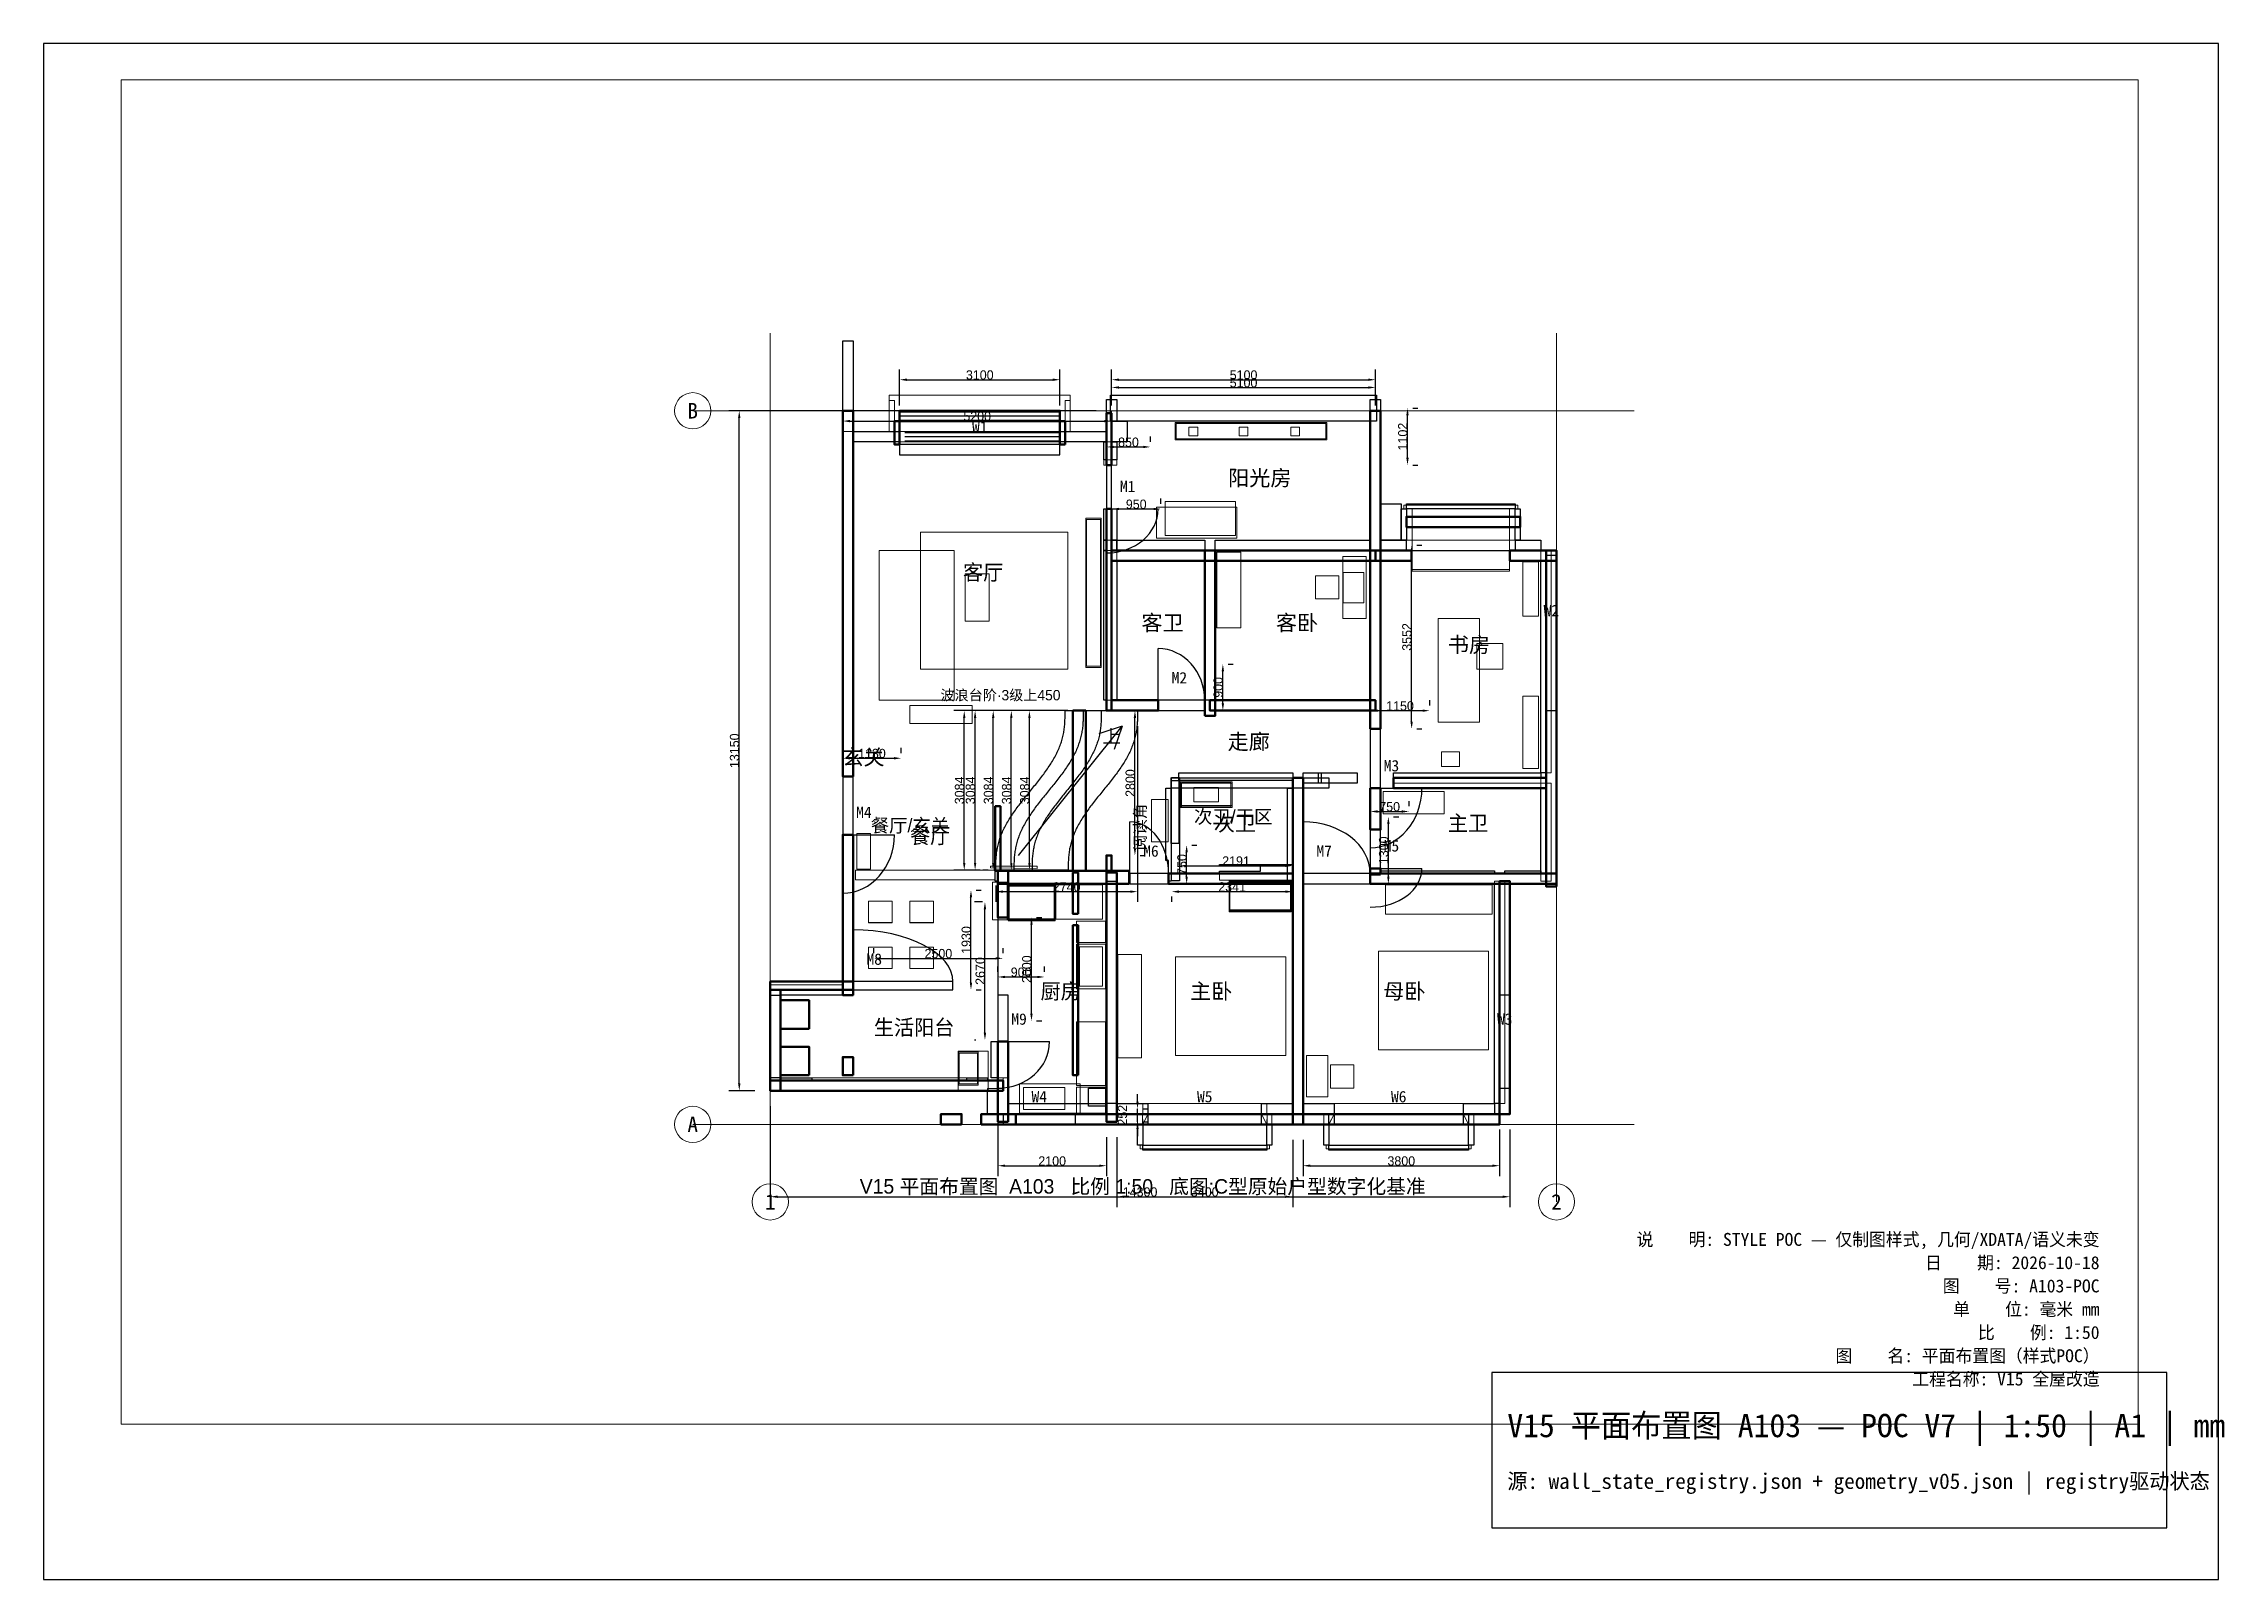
# Paper-space layout 'Layout1' of a CAD drawing. Header units: millimetres. Extents: x 0 to 843, y 0 to 594.
# The model-space entities are those that its viewports show. They can reach past a viewport. Long polylines and large blocks are cut down to what shows.
import ezdxf
from ezdxf.enums import TextEntityAlignment as Align

# ---------------------------------------------------------------- set-up
doc = ezdxf.new("R2010")
doc.units = ezdxf.units.MM
doc.header["$LTSCALE"] = 200
doc.linetypes.add('CENTER', pattern=[50.8, 31.75, -6.35, 6.35, -6.35])
for name, color, linetype, lineweight in [('A-CONFLICT', 6, 'Continuous', 25), ('A-DESIGN', 5, 'Continuous', 30), ('A-DIMS', 3, 'Continuous', 13), ('A-DOOR', 3, 'Continuous', 25), ('A-DOOR-NUM', 2, 'Continuous', 18), ('A-FIXT', 8, 'Continuous', 18), ('A-FURN', 8, 'Continuous', 13), ('A-REVIEW', 30, 'Continuous', 25), ('A-SOFFIT', 9, 'Continuous', 18), ('A-STAIR', 8, 'Continuous', 30), ('A-STAIR-DIRECTION', 4, 'Continuous', 25), ('A-STRUCT-UNDERLAY', 8, 'Continuous', 9), ('A-TEXT', 7, 'Continuous', 25), ('A-WALL', 7, 'Continuous', 50), ('A-WIN-NUM', 4, 'Continuous', 18), ('A-WINDOW', 4, 'Continuous', 25), ('AXIS', 8, 'CENTER', 13), ('AXIS-NUM', 8, 'Continuous', 18)]:
    doc.layers.add(name, color=color, linetype=linetype, lineweight=lineweight)
doc.styles.add('HZTXT', font='STHeiti Medium.ttc')
doc.dimstyles.new('STD-ARCH', dxfattribs={"dimtxt": 180, "dimasz": 140, "dimexe": 200, "dimexo": 300, "dimtad": 1, "dimdec": 0, "dimtxsty": 'HZTXT', "dimcen": 2.5, "dimazin": 3, "dimtfac": 1, "dimtmove": 0, "dimatfit": 3})

psp = doc.layouts.get("Layout1")

# ---------------------------------------------------------------- texts
for s, p in [('说    明: STYLE POC — 仅制图样式, 几何/XDATA/语义未变', (795, 129)), ('日    期: 2026-10-18', (795, 120)), ('图    号: A103-POC', (795, 111)), ('单    位: 毫米 mm', (795, 102)), ('比    例: 1:50', (795, 93)), ('图    名: 平面布置图（样式POC）', (795, 84)), ('工程名称: V15 全屋改造', (795, 75))]:
    psp.add_text(s, height=5).set_placement(p, align=Align.RIGHT)
for s, height, p in [('V15 平面布置图 A103 — POC V7 | 1:50 | A1 | mm', 9, (566, 55)), ('源: wall_state_registry.json + geometry_v05.json | registry驱动状态', 6, (566, 35))]:
    psp.add_text(s, height=height).set_placement(p)

msp = doc.modelspace()

# ---------------------------------------------------------------- texts
at = {"layer": 'A-DESIGN', "style": 'HZTXT'}
for s, p in [('阳光房', (10150, 12150)), ('客卫', (8475, 9350)), ('客卧', (11075, 9350)), ('书房', (14400, 8925)), ('次卫', (9875, 5475)), ('主卧', (9415, 2225)), ('母卧', (13150, 2225))]:
    msp.add_text(s, height=300, dxfattribs=at).set_placement(p)
for s, height, p in [('波浪台阶·3级上450', 200, (5750, 8100)), ('走廊', 300, (10550, 7200)), ('玄关', 300, (3100, 6900)), ('次卫/干区', 260, (10250, 5750)), ('餐厅/玄关', 260, (4000, 5580))]:
    msp.add_text(s, height=height, dxfattribs=at).set_placement(p, align=Align.MIDDLE_CENTER)
msp.add_text('阅读角', height=220, rotation=90, dxfattribs=at).set_placement((8450, 5550), align=Align.MIDDLE_CENTER)
at = {"layer": 'A-DOOR-NUM'}
for s, p in [('M1', (8060, 11960)), ('M2', (9060, 8260)), ('M3', (13160, 6560)), ('M4', (2960, 5660)), ('M6', (8510, 4910)), ('M7', (11860, 4910)), ('M5', (13160, 5010)), ('M8', (3160, 2820)), ('M9', (5960, 1660))]:
    msp.add_text(s, height=220, dxfattribs=at).set_placement(p, align=Align.BOTTOM_LEFT)
at = {"layer": 'A-STAIR-DIRECTION', "style": 'HZTXT'}
msp.add_text('上', height=260, dxfattribs=at).set_placement((7900, 7300), align=Align.MIDDLE_CENTER)
at = {"layer": 'A-TEXT'}
for s, p in [('客厅', (5025, 10325)), ('餐厅', (4000, 5230)), ('主卫', (14400, 5475)), ('厨房', (6525, 2225)), ('生活阳台', (3300, 1525))]:
    msp.add_text(s, height=300, dxfattribs=at).set_placement(p)
at = {"layer": 'A-TEXT', "style": 'HZTXT'}
msp.add_text('V15 平面布置图  A103   比例 1:50   底图:C型原始户型数字化基准', height=280, dxfattribs=at).set_placement((8500, -1400), align=Align.MIDDLE_CENTER)
at = {"layer": 'A-WIN-NUM'}
for s, p in [('W1', (5350, 13110)), ('W2', (16400, 9560)), ('W3', (15500, 1660)), ('W4', (6500, 160)), ('W5', (9700, 160)), ('W6', (13450, 160))]:
    msp.add_text(s, height=220, dxfattribs=at).set_placement(p, align=Align.BOTTOM_CENTER)
at = {"layer": 'AXIS-NUM'}
for s, p in [('B', (-200, 13600)), ('A', (-200, -200)), ('1', (1300, -1700)), ('2', (16500, -1700))]:
    msp.add_text(s, height=300, dxfattribs=at).set_placement(p, align=Align.MIDDLE_CENTER)

# ---------------------------------------------------------------- blocks, each defined once
blk = doc.blocks.new('SYM-DOOR-LEAF')
at = {"layer": 'A-DOOR'}
blk.add_line((0, 0), (0, 1000), dxfattribs=at)
blk.add_arc((0, 0), 1000, 0, 90, dxfattribs=at)
blk.add_attdef('SRC_ID', (0, -200), '', height=150)
blk = doc.blocks.new('SYM-WIN-SPAN')
at = {"layer": 'A-WINDOW'}
for p, q in [((0, 80), (1000, 80)), ((0, 0), (1000, 0)), ((0, -80), (1000, -80))]:
    blk.add_line(p, q, dxfattribs=at)
blk.add_attdef('SRC_ID', (0, -300), '', height=150)

# ---------------------------------------------------------------- dimensions: what is measured, and where the dimension line sits
at = {"layer": 'A-DIMS'}
for base, p1, p2 in [((3800, 14200), (3800, 13400), (6900, 13400)), ((7900, 14200), (7900, 13400), (13000, 13400)), ((7900, 14050), (7900, 13850), (13000, 13850)), ((2700, 13400), (2700, 13200), (7900, 13200)), ((7800, 12900), (7800, 12700), (8650, 12700)), ((7900, 11700.2), (7900, 11500.2), (8849.9, 11500.2)), ((5660, 4300), (5660, 4716.1), (8400, 7800)), ((12900, 7800), (12900, 7600), (14050, 7600)), ((2700, 6880), (2700, 6680), (3830, 6680)), ((12900, 5850), (12900, 5650), (13650, 5650)), ((5700, -1000), (5700, 4700), (7800, -150)), ((9209, 4800), (9209, 4507.2), (11400, -200)), ((9059, 4300), (9059, 4507.2), (11399.9, 4507.2)), ((3300, 3010), (3300, 2810), (5800, 2810)), ((5700, 2650), (5700, 2450), (6600, 2450)), ((1300, -1600), (1300, 450), (15600, 0)), ((11600, -1000), (11600, -200), (15400, 0)), ((8000, -1600), (8000, -150), (11400, -200))]:
    msp.add_linear_dim(base=base, p1=p1, p2=p2, dimstyle='STD-ARCH', dxfattribs=at).render()
for base, p1, p2 in [((700, 450), (1300, 450), (7900, 13600)), ((13619.9, 12550), (13419.9, 12550), (13419.9, 13651.8)), ((13700, 7450), (13500, 7450), (13500, 11001.8)), ((10050, 7800), (9850, 7800), (9850, 8700)), ((5050, 4716.1), (5660, 4716.1), (7350, 7800)), ((5260, 4716), (5460, 4716), (5460, 7800)), ((5610, 4716), (5810, 4716), (5810, 7800)), ((5960, 4716), (6160, 4716), (6160, 7800)), ((6310, 4716), (6510, 4716), (6510, 7800)), ((8350, 5000), (8150, 5000), (8150, 7800)), ((13250, 4450), (13050, 4450), (13050, 5750)), ((9350, 4450), (9150, 4450), (9150, 5200)), ((5180, 2400), (4980, 2400), (4980, 4330)), ((5450, 1430), (5572.4, 1430), (5699.9, 4100.2)), ((6350, 1800), (6150, 1800), (6150, 3800)), ((8399.9, -150), (8199.9, -150), (8199.9, 101.5))]:
    msp.add_linear_dim(base=base, p1=p1, p2=p2, angle=90, dimstyle='STD-ARCH', dxfattribs=at).render()

# ---------------------------------------------------------------- linework, layer by layer
at = {"layer": 'A-CONFLICT'}
for points in [[(9699.9, 9243.1), (9699.9, 10900.2), (9785.6, 10900.2), (9899.9, 10900.2), (9899.9, 9657.3), (9899.9, 8000.2), (9814.2, 8000.2), (9700, 8000.2), (9700, 8250), (9699.9, 8250)], [(7799.9, 200.2), (7799.9, 1721.7), (7799.9, 4500.2), (7870.7, 4500.2), (7999.9, 4500.2), (7999.9, 2978.7), (7999.9, 200.2), (7929.1, 200.2)], [(1499.9, 700.2), (1299.9, 700.2), (1299.9, 704.8), (1299.9, 705), (1299.9, 2300.2), (1499.9, 2300.2), (1499.9, 705)]]:
    msp.add_lwpolyline(points, close=True, dxfattribs=at)
at = {"layer": 'A-DESIGN'}
for points in [[(2699.9, 13920.2), (2699.9, 14953.2), (2782, 14953.2), (2899.9, 14953.2), (2899.9, 14233.2), (2899.9, 13600), (2700, 13600), (2700, 13200.2), (2699.9, 13200.2), (2699.9, 13920.2)], [(7900, 13400.2), (7900, 13550), (7800, 13550), (7800, 13400.2), (7799.9, 13400.2), (7799.9, 13820.2), (7999.9, 13820.2), (7999.9, 13400.2), (7900, 13400.2)], [(13019.9, 13400.2), (7879.9, 13400.2), (7879.9, 13900.2), (13019.9, 13900.2)], [(12899.9, 11100.2), (12899.9, 13820.2), (13099.9, 13820.2), (13099.9, 13600), (12900, 13600), (12900, 11801), (12900, 11100.2), (12899.9, 11100.2)], [(7790, 13002), (7790.1, 13002), (7800, 13002), (7800, 12649.9), (7790, 12649.9), (7749.9, 12649.9), (7749.9, 12999.9), (7790, 12999.9), (7790, 13002)], [(7997.3, 13002), (7998, 13002), (8000.1, 12999.9), (8000.1, 12649.9), (7900, 12649.9), (7900, 13002), (7997.3, 13002)], [(13099.9, 11100.2), (13099.9, 11387.7), (13099.9, 11800.2), (13264.2, 11800.2), (13499.9, 11800.2), (13499.9, 11512.7), (13499.9, 11100.2), (13335.6, 11100.2)], [(13499.9, 11100.2), (13499.9, 11346.6), (13499.9, 11700.2), (13541, 11700.2), (13599.9, 11700.2), (13599.9, 11346.6), (13599.9, 11183.3), (13599.9, 11105), (13599.3, 11105), (13595, 11105), (13595, 11104.4), (13595, 11100.2), (13539, 11100.2)], [(13599.9, 11700.2), (13599.9, 11741.3), (13599.9, 11800.2), (14462.4, 11800.2), (15699.9, 11800.2), (15699.9, 11759.1), (15699.9, 11700.2), (14837.4, 11700.2)], [(15699.9, 11700.2), (15735.3, 11700.2), (15799.9, 11700.2), (15799.9, 11550), (15699.9, 11550), (15699.9, 11700.2)], [(9899.9, 10900.2), (9899.9, 10971), (9899.9, 11100.2), (10961.4, 11100.2), (12899.9, 11100.2), (12899.9, 11029.4), (12899.9, 10900.2), (12700.2, 10900.2), (12405, 10900.2), (12405, 10901.6), (12405, 10905), (10981.2, 10905), (10395, 10905), (10395, 10901.6), (10395, 10900.2), (10271.2, 10900.2)], [(15699.9, 11350), (15799.9, 11350), (15799.9, 11100.2), (15735.3, 11100.2), (15715.1, 11100.2), (15705, 11100.2), (15705, 11100.8), (15705, 11105), (15704.3, 11105), (15699.9, 11105), (15699.9, 11168.3), (15699.9, 11312.5), (15699.9, 11350)], [(7753, 10898), (7790, 10898), (7800, 10898), (7800, 7999.9), (7790, 7999.9), (7749.9, 7999.9), (7749.9, 10898), (7753, 10898)], [(8000.1, 8000.1), (8000, 8000), (7900, 8000), (7900, 10700), (8000.1, 10700), (8000.1, 8000.1)], [(16199.9, 8121.7), (16199.9, 10700), (16300, 10700), (16300, 7799), (16300, 6600.2), (16199.9, 6600.2), (16199.9, 8121.7)], [(9199.9, 5230.2), (9114.2, 5230.2), (9049.9, 5230.2), (9049.9, 5927.3), (9049.9, 6450.2), (9135.6, 6450.2), (9199.9, 6450.2), (9199.9, 5753.1)], [(9209, 4507.2), (9144.7, 4507.2), (9059, 4507.2), (9059, 5364.4), (9059, 6507.2), (9123.3, 6507.2), (9209, 6507.2), (9209, 5785.4), (9209, 4823.1), (9209, 4810.2), (9209, 4793), (9209, 4750.2), (9209, 4693), (9209, 4620.6), (9209, 4524), (9209, 4516.8)], [(9199.9, 6450.2), (9199.9, 6514.5), (9199.9, 6600.2), (10142.8, 6600.2), (11399.9, 6600.2), (11399.9, 6535.9), (11399.9, 6450.2), (10457, 6450.2)], [(11599.9, 6400.2), (11599.9, 6485.9), (11599.9, 6600.2), (11749.9, 6600.2), (11949.9, 6600.2), (11949.9, 6514.5), (11949.9, 6400.2), (11799.9, 6400.2)], [(11900, 6399.9), (11900, 6600.1), (12650, 6600.1), (12650, 6399.9)], [(16199.9, 6600.2), (16199.9, 6514.5), (16199.9, 6500), (13350, 6500), (13350, 6600.2), (14428.5, 6600.2), (16199.9, 6600.2)], [(16199.9, 5172.5), (16199.9, 6300), (16300, 6300), (16300, 4650), (16199.9, 4650), (16199.9, 5172.5)], [(5650, 4715.1), (5650, 4700), (5700, 4700), (5700, 4499.9), (5699.9, 4499.9), (5650, 4499.9), (5649.9, 4499.9), (5649.9, 4529.9), (5649.9, 4715.1), (5650, 4715.1)], [(5900.1, 4715.1), (5900.1, 4700.1), (5900.1, 4700), (5900, 4700), (5750, 4700), (5750, 4715.1), (5900.1, 4715.1)], [(9988.1, 4805.9), (9988.1, 4823.1), (10326.6, 4823.1), (10777.9, 4823.1), (10791.6, 4823.1), (10809.9, 4823.1), (11062.8, 4823.1), (11399.9, 4823.1), (11399.9, 4694.9), (11399.9, 4650), (9988.1, 4650), (9988.1, 4693), (10326.6, 4693), (10777.9, 4693), (10777.9, 4735.9), (10777.9, 4793), (10439.4, 4793), (9988.1, 4793), (9988.1, 4805.9)], [(14042.8, 4700.2), (15299.9, 4700.2), (15299.9, 4650), (13100, 4650), (13100, 4700.2), (14042.8, 4700.2)], [(15499.9, 4700.2), (15747.6, 4700.2), (16199.9, 4700.2), (16199.9, 4650), (15499.9, 4650), (15499.9, 4700.2)], [(8249.2, 4597.7), (8250, 4596.1), (8250, 4519.2), (8236, 4518.6), (8236, 4624.4), (8249.2, 4597.7)], [(5572.4, 700.2), (5572.4, 1130.3), (5572.4, 1400), (5700, 1400), (5700, 1399), (5700, 700.2), (5572.4, 700.2)], [(2100.1, 650), (1500, 650), (1500, 700.1), (1500.1, 700.1), (1772.8, 700.1), (2100.1, 700.1), (2100.1, 650)], [(5500.1, 650), (5099.9, 650), (5099.9, 700.1), (5281.8, 700.1), (5500.1, 700.1), (5500.1, 650)], [(7449.9, 150.2), (7449.9, 293.9), (7449.9, 500.2), (7593.6, 500.2), (7799.9, 500.2), (7799.9, 356.4), (7799.9, 150.2), (7656.1, 150.2)], [(8399.9, -387.5), (8399.9, -200), (8495, -200), (8495, -205), (8495.6, -205), (8499.9, -205), (8499.9, -440.5), (8499.9, -599.8), (8464.5, -599.8), (8399.9, -599.8), (8399.9, -387.5)], [(10899.9, -205), (10900.6, -205), (10905, -205), (10905, -200), (10999.9, -200), (10999.9, -212.1), (10999.9, -599.8), (10964.5, -599.8), (10899.9, -599.8), (10899.9, -247), (10899.9, -205)], [(11999.9, -387.5), (11999.9, -200), (12095, -200), (12095, -205), (12095.6, -205), (12099.9, -205), (12099.9, -440.5), (12099.9, -599.8), (12064.5, -599.8), (11999.9, -599.8), (11999.9, -387.5)], [(14799.9, -205), (14800.6, -205), (14805, -205), (14805, -200), (14899.9, -200), (14899.9, -212.1), (14899.9, -599.8), (14864.5, -599.8), (14799.9, -599.8), (14799.9, -247), (14799.9, -205)], [(8499.9, -699.8), (8499.9, -664.4), (8499.9, -599.8), (9349.1, -599.8), (10899.9, -599.8), (10899.9, -635.2), (10899.9, -699.8), (10050.7, -699.8)], [(12099.9, -699.8), (12099.9, -664.4), (12099.9, -599.8), (13055.3, -599.8), (14799.9, -599.8), (14799.9, -635.2), (14799.9, -699.8), (13844.5, -699.8)]]:
    msp.add_lwpolyline(points, close=True, dxfattribs=at)
at = {"layer": 'A-DOOR'}
for points in [[(7800, 11700), (7900, 11700), (7900, 12550), (7800, 12550)], [(8800, 7800), (9700, 7800), (9700, 8000), (8800, 8000)], [(12900, 6300), (13100, 6300), (13100, 7450), (12900, 7450)], [(2700, 5400), (2900, 5400), (2900, 6530), (2700, 6530)], [(12900, 4750), (13100, 4750), (13100, 5500), (12900, 5500)], [(8250, 4450), (9000, 4450), (9000, 4650), (8250, 4650)], [(11600, 4450), (12900, 4450), (12900, 4650), (11600, 4650)], [(2900, 2400), (4830, 2400), (4830, 2560), (2900, 2560)], [(5700, 1400), (5900, 1400), (5900, 2300), (5700, 2300)]]:
    msp.add_lwpolyline(points, close=True, dxfattribs=at)
at = {"layer": 'A-FIXT'}
for points in [[(4205, 8605), (7055, 8605), (7055, 11255), (4205, 11255)], [(14277.4, 6722.6), (14627.4, 6722.6), (14627.4, 7002.6), (14277.4, 7002.6)], [(9228, 5925.2), (10228, 5925.2), (10228, 6425.2), (9228, 6425.2)], [(9228, 5925.2), (10228, 5925.2), (10228, 6425.2), (9228, 6425.2)], [(9228, 5965.2), (10228, 5965.2), (10228, 6395.2), (9228, 6395.2)], [(9249.6, 5943.2), (10206.4, 5943.2), (10206.4, 6407.2), (9249.6, 6407.2)], [(9488, 6035.2), (9968, 6035.2), (9968, 6315.2), (9488, 6315.2)], [(5900, 3753), (6805, 3753), (6805, 4445), (5900, 4445)], [(5900, 3735), (6805, 3735), (6805, 4435), (5900, 4435)], [(5900, 3735), (6805, 3735), (6805, 4435), (5900, 4435)], [(5900, 3775), (6805, 3775), (6805, 4405), (5900, 4405)], [(5918, 3753), (6787, 3753), (6787, 4417), (5918, 4417)], [(7280, 2470), (7720, 2470), (7720, 3230), (7280, 3230)], [(4932.1, 432.6), (5512.6, 432.6), (5512.6, 1218.1), (4932.1, 1218.1)], [(4941.4, 556.6), (5319.8, 556.6), (5319.8, 1200), (4941.4, 1200)], [(4953.6, 580.9), (5305.8, 580.9), (5305.8, 1176.8), (4953.6, 1176.8)], [(4953.6, 580.9), (5305.8, 580.9), (5305.8, 1176.8), (4953.6, 1176.8)], [(4953.6, 580.9), (5305.8, 580.9), (5305.8, 1176.8), (4953.6, 1176.8)], [(11668.5, 330), (12081.5, 330), (12081.5, 1130), (11668.5, 1130)], [(11668.5, 330), (12081.5, 330), (12081.5, 1130), (11668.5, 1130)], [(12130, 500), (12580, 500), (12580, 950), (12130, 950)], [(6195, 85), (6995, 85), (6995, 515), (6195, 515)]]:
    msp.add_lwpolyline(points, close=True, dxfattribs=at)
at = {"layer": 'A-FURN'}
for points in [[(9130, 13040), (12060, 13040), (12060, 13370), (9130, 13370)], [(9150, 13055), (12040, 13055), (12040, 13355), (9150, 13355)], [(9395, 13115), (9565, 13115), (9565, 13285), (9395, 13285)], [(10365, 13115), (10535, 13115), (10535, 13285), (10365, 13285)], [(11365, 13115), (11535, 13115), (11535, 13285), (11365, 13285)], [(8935, 11185), (10295, 11185), (10295, 11845), (8935, 11845)], [(7398, 8634.9), (7696.9, 8634.9), (7696.9, 11523.8), (7398, 11523.8)], [(7412.9, 8662.4), (7681.9, 8662.4), (7681.9, 11496.3), (7412.9, 11496.3)], [(8765, 11135), (10320, 11135), (10320, 11735), (8765, 11735)], [(13710, 10500), (15590, 10500), (15590, 11700), (13710, 11700)], [(3404, 8000), (4854, 8000), (4854, 10900), (3404, 10900)], [(9936.1, 9402.4), (10400.1, 9402.4), (10400.1, 10866.4), (9936.1, 10866.4)], [(12370, 9580), (12820, 9580), (12820, 10780), (12370, 10780)], [(13710, 10530), (15590, 10530), (15590, 10890), (13710, 10890)], [(15850, 9630), (16150, 9630), (16150, 10680), (15850, 10680)], [(5067, 9532), (5533, 9532), (5533, 10448), (5067, 10448)], [(11840, 9960), (12290, 9960), (12290, 10410), (11840, 10410)], [(12378, 9885), (12778, 9885), (12778, 10475), (12378, 10475)], [(14210, 7580), (15010, 7580), (15010, 9580), (14210, 9580)], [(14960, 8600), (15460, 8600), (15460, 9100), (14960, 9100)], [(15850, 6680), (16150, 6680), (16150, 8080), (15850, 8080)], [(4000, 7550), (5200, 7550), (5200, 7900), (4000, 7900)], [(8669.9, 5263.2), (8989.9, 5263.2), (8989.9, 6083.2), (8669.9, 6083.2)], [(8669.9, 5263.2), (8989.9, 5263.2), (8989.9, 6083.2), (8669.9, 6083.2)], [(8669.9, 5263.2), (8989.9, 5263.2), (8989.9, 6083.2), (8669.9, 6083.2)], [(8669.9, 5263.2), (8989.9, 5263.2), (8989.9, 6083.2), (8669.9, 6083.2)], [(13148, 5807), (14328, 5807), (14328, 6237), (13148, 6237)], [(2970.5, 4736), (3234.5, 4736), (3234.5, 5422.2), (2970.5, 5422.2)], [(5560, 4758), (5560, 4790), (6460, 4790), (6460, 4750), (5560, 4758)], [(5598, 3753), (5882, 3753), (5882, 4482), (5598, 4482)], [(5598, 3753), (5882, 3753), (5882, 4482), (5598, 4482)], [(5598, 3753), (5882, 3753), (5882, 4482), (5598, 4482)], [(6823, 3768), (7722, 3768), (7722, 4432), (6823, 4432)], [(6823, 3768), (7722, 3768), (7722, 4432), (6823, 4432)], [(10172.2, 3908.1), (11372.2, 3908.1), (11372.2, 4508.1), (10172.2, 4508.1)], [(10172.2, 3908.1), (11372.2, 3908.1), (11372.2, 4508.1), (10172.2, 4508.1)], [(10172.2, 3948.1), (11372.2, 3948.1), (11372.2, 4478.1), (10172.2, 4478.1)], [(10186.7, 3926.1), (11357.9, 3926.1), (11357.9, 4490.1), (10186.7, 4490.1)], [(13193.9, 3865), (15257.9, 3865), (15257.9, 4429), (13193.9, 4429)], [(3198.7, 3699.5), (3656.5, 3699.5), (3656.5, 4115.3), (3198.7, 4115.3)], [(3199.6, 3700.4), (3655.6, 3700.4), (3655.6, 4114.4), (3199.6, 4114.4)], [(3199.6, 3700.4), (3655.6, 3700.4), (3655.6, 4114.4), (3199.6, 4114.4)], [(3998.7, 3699.5), (4456.5, 3699.5), (4456.5, 4115.3), (3998.7, 4115.3)], [(3999.6, 3700.4), (4455.6, 3700.4), (4455.6, 4114.4), (3999.6, 4114.4)], [(3999.6, 3700.4), (4455.6, 3700.4), (4455.6, 4114.4), (3999.6, 4114.4)], [(7218, 3318), (7782, 3318), (7782, 3732), (7218, 3732)], [(3198.7, 2813.5), (3656.5, 2813.5), (3656.5, 3229.3), (3198.7, 3229.3)], [(3199.6, 2814.4), (3655.6, 2814.4), (3655.6, 3228.4), (3199.6, 3228.4)], [(3199.6, 2814.4), (3655.6, 2814.4), (3655.6, 3228.4), (3199.6, 3228.4)], [(3998.7, 2813.5), (4456.5, 2813.5), (4456.5, 3229.3), (3998.7, 3229.3)], [(3999.6, 2814.4), (4455.6, 2814.4), (4455.6, 3228.4), (3999.6, 3228.4)], [(3999.6, 2814.4), (4455.6, 2814.4), (4455.6, 3228.4), (3999.6, 3228.4)], [(7218, 2418), (7782, 2418), (7782, 3282), (7218, 3282)], [(8020, 1087), (8480, 1087), (8480, 3087), (8020, 3087)], [(9137, 1132), (11267, 1132), (11267, 3042), (9137, 3042)], [(13057.9, 1240.5), (15187.9, 1240.5), (15187.9, 3150.5), (13057.9, 3150.5)], [(7218, 553), (7782, 553), (7782, 1782), (7218, 1782)], [(6118, 18), (7292, 18), (7292, 582), (6118, 582)], [(7218, 18), (7782, 18), (7782, 517), (7218, 517)]]:
    msp.add_lwpolyline(points, close=True, dxfattribs=at)
for points in [[(5950, 4716), (5660, 4716)], [(6300, 4716), (6010, 4716)], [(6650, 4716), (6360, 4716)]]:
    msp.add_lwpolyline(points, dxfattribs=at)
at = {"layer": 'A-REVIEW'}
for points in [[(2899.9, 13000.2), (2899.9, 13082.3), (2899.9, 13200.2), (3269.5, 13200.2), (3799.9, 13200.2), (3799.9, 13118.1), (3799.9, 13000.2), (3430.3, 13000.2)], [(6899.9, 13000.2), (6899.9, 13082.3), (6899.9, 13200.2), (7269.5, 13200.2), (7799.9, 13200.2), (7799.9, 13118.1), (7799.9, 13000.2), (7430.3, 13000.2)], [(7964.2, 13400.2), (8199.9, 13400.2), (8199.9, 13235.9), (8199.9, 13000.2), (8035.6, 13000.2), (7900, 13000.2), (7900, 13400.2), (7964.2, 13400.2)], [(7790, 11100.1), (7749.9, 11100.1), (7749.9, 11700), (7800, 11700), (7800, 11699), (7800, 11100.1), (7790, 11100.1)], [(7900, 11100.1), (7900, 11699), (7900, 11700), (8000.1, 11700), (8000.1, 11100.1), (7900, 11100.1)], [(7749.9, 11100.1), (7790, 11100.1), (7800, 11100.1), (7800, 10898), (7790, 10898), (7753, 10898), (7749.9, 10898), (7749.9, 11100.1)], [(8000.1, 11100.1), (8000.1, 10900), (7900, 10900), (7900, 11100.1), (8000.1, 11100.1)], [(7999.9, 10900.2), (7999.9, 10971), (7999.9, 11100.2), (8601.4, 11100.2), (9699.9, 11100.2), (9699.9, 11029.4), (9699.9, 10900.2), (9098.4, 10900.2)], [(13099.9, 10900.2), (13099.9, 10985.9), (13099.9, 11100.2), (13437, 11100.2), (13595, 11100.2), (13595, 10977.1), (13595, 10900.2), (13347.4, 10900.2)], [(15705, 11100.2), (15952.4, 11100.2), (16199.9, 11100.2), (16199.9, 11014.5), (16199.9, 10900.2), (15862.9, 10900.2), (15705, 10900.2), (15705, 11023.3)], [(10499, 6300), (9050, 6300), (9050, 6500), (10499, 6500), (11241, 6500), (11400, 6500), (11400, 6300), (11241, 6300)], [(12100, 6300), (11400, 6300), (11400, 6500), (12100, 6500)], [(9000, 4500), (9000, 4900), (8950, 4900), (8950, 6300), (9050, 6300), (9050, 4500)], [(11400, 4500), (11300, 4500), (11300, 6300), (11400, 6300)], [(15299.9, 1721.7), (15299.9, 4450), (15400, 4450), (15400, 2301), (15400, 499), (15400, 200.2), (15299.9, 200.2), (15299.9, 1721.7)], [(2699.9, 2300.2), (2124.9, 2300.2), (1500, 2300.2), (1500, 2400), (2699.9, 2400), (2699.9, 2300.2)], [(5499.9, 0.2), (5499.9, 450), (5700, 450), (5700, 0.2), (5499.9, 0.2)], [(5899.9, 0.2), (5899.9, 82.3), (5899.9, 200.2), (6680.3, 200.2), (7799.9, 200.2), (7799.9, 118.1), (7799.9, 0.2), (7312, 0.2), (7105, 0.2), (7105, 1.9), (7105, 5), (6457.6, 5), (6095, 5), (6095, 3.3), (6095, 0.2), (5993.4, 0.2)], [(7999.9, 0.2), (7999.9, 71), (7999.9, 200.2), (8212.2, 200.2), (8599.9, 200.2), (8599.9, 71), (8599.9, 25.8), (8599.9, 5), (8508.4, 5), (8495, 5), (8495, 4.4), (8495, 0.2), (8442.3, 0.2), (8387.6, 0.2)], [(10799.9, 71), (10799.9, 200.2), (11012.2, 200.2), (11399.9, 200.2), (11399.9, 129.4), (11399.9, 0.2), (11012.2, 0.2), (10957.6, 0.2), (10905, 0.2), (10905, 0.8), (10905, 5), (10891.5, 5), (10799.9, 5), (10799.9, 25.8)], [(11599.9, 0.2), (11599.9, 71), (11599.9, 200.2), (11812.2, 200.2), (12199.9, 200.2), (12199.9, 71), (12199.9, 25.8), (12199.9, 5), (12108.4, 5), (12095, 5), (12095, 4.4), (12095, 0.2), (12042.3, 0.2), (11987.6, 0.2)], [(14699.9, 71), (14699.9, 200.2), (14912.2, 200.2), (15299.9, 200.2), (15299.9, 129.4), (15299.9, 0.2), (14912.2, 0.2), (14857.6, 0.2), (14805, 0.2), (14805, 0.8), (14805, 5), (14791.5, 5), (14699.9, 5), (14699.9, 25.8)]]:
    msp.add_lwpolyline(points, close=True, dxfattribs=at)
at = {"layer": 'A-SOFFIT'}
for points in [[(3700.1, 13789.9), (3699.9, 13800.1), (3599.9, 13800.1), (3599.9, 13900.1), (3699.9, 13900.1), (7000.1, 13900.1), (7100.1, 13900.1), (7100.1, 13800.1), (7000.1, 13800.1), (6999.9, 13789.9), (6999.9, 13400), (6900, 13400), (6900, 13600), (3800, 13600), (3800, 13400), (3700.1, 13400), (3700.1, 13789.9)], [(3599.9, 13200.1), (3599.9, 13800.1), (3699.9, 13800.1), (3700.1, 13789.9), (3700.1, 13200.1)], [(6999.9, 13789.9), (7000.1, 13800.1), (7100.1, 13800.1), (7100.1, 13200.1), (6999.9, 13200.1)], [(3800, 13200.1), (3800, 13400), (6900, 13400), (6900, 13200.1), (6899.9, 13200.1), (3800.1, 13200.1), (3800, 13200.1)], [(3800.1, 12999.9), (3800.1, 13200.1), (6899.9, 13200.1), (6899.9, 12999.9)], [(7749.9, 12550), (7749.9, 12649.9), (7790, 12649.9), (7800, 12649.9), (7800, 12551), (7800, 12550), (7749.9, 12550)], [(8000.1, 12550), (7900, 12550), (7900, 12551), (7900, 12649.9), (8000.1, 12649.9), (8000.1, 12550)], [(13549.9, 11700.1), (13549.9, 11773.1), (13599.9, 11773.1), (15700.1, 11773.1), (15750.1, 11773.1), (15750.1, 11700.1), (15700.1, 11700.1), (15699.9, 11699.9), (15699.9, 11550), (15601, 11550), (13699, 11550), (13600.1, 11550), (13600.1, 11699.9), (13599.9, 11700.1), (13549.9, 11700.1)], [(15699.9, 11100.1), (15700.1, 11099.9), (15599.9, 11100.1), (13700.1, 11100.1), (13599.9, 11099.9), (13600.1, 11100.1), (13600.1, 11350), (13699, 11350), (15601, 11350), (15699.9, 11350), (15699.9, 11100.1)], [(13600.1, 11100.1), (13700.1, 11100.1), (15599.9, 11100.1), (15699.9, 11100.1), (15700.1, 11099.9), (15700.1, 10899.9), (15599.9, 10899.9), (13700.1, 10899.9), (13599.9, 10899.9), (13599.9, 11099.9)], [(5649.9, 4715.1), (5649.9, 4529.9), (2950, 4529.9), (2950, 4715.1)], [(5099.9, 650), (2801, 650), (2100.1, 650), (2100.1, 700.1), (5099.9, 700.1), (5099.9, 650)], [(8500, 200.1), (8600.1, 200.1), (9230, 200.1), (10799.9, 200.1), (10900, 200.1), (10900, 4.9), (10801.9, 0), (10801, 0), (8599, 0), (8598.1, 0), (8500, 4.9), (8500, 200.1)], [(12200.1, 200.1), (14699.9, 200.1), (14699.9, 0), (12200.1, 0), (12200.1, 200.1)], [(8500.1, -200.1), (8500.1, -200), (8599, -200), (10801, -200), (10899.9, -200), (10899.9, -200.1), (10899.9, -599.9), (10900.1, -600.1), (10950.1, -600.1), (10950.1, -673.1), (10900.1, -673.1), (9230, -673.1), (8499.9, -673.1), (8449.9, -673.1), (8449.9, -600.1), (8499.9, -600.1), (8500.1, -599.9), (8500.1, -200.1)], [(12100.1, -599.9), (12100.1, -200.1), (12100.1, -200), (12199, -200), (14701, -200), (14799.9, -200), (14799.9, -200.1), (14799.9, -599.9), (14800.1, -600.1), (14850.1, -600.1), (14850.1, -673.1), (14800.1, -673.1), (12099.9, -673.1), (12049.9, -673.1), (12049.9, -600.1), (12099.9, -600.1), (12100.1, -599.9)]]:
    msp.add_lwpolyline(points, close=True, dxfattribs=at)
at = {"layer": 'A-STAIR'}
msp.add_lwpolyline([(5663.3, 4900), (5664.6, 4925), (5666.2, 4950), (5668.2, 4975), (5670.4, 5000), (5673.1, 5025), (5676.2, 5050), (5679.6, 5075), (5683.5, 5100), (5687.8, 5125), (5692.6, 5150), (5697.8, 5175), (5703.5, 5200), (5709.7, 5225), (5716.3, 5250), (5723.5, 5275), (5731.1, 5300), (5739.3, 5325), (5747.9, 5350), (5757.1, 5375), (5766.7, 5400), (5776.9, 5425), (5787.6, 5450), (5798.7, 5475), (5810.4, 5500), (5822.5, 5525), (5835.1, 5550), (5848.2, 5575), (5861.7, 5600), (5875.7, 5625), (5890.1, 5650), (5905, 5675), (5920.2, 5700), (5935.9, 5725), (5952, 5750), (5968.4, 5775), (5985.3, 5800), (6002.4, 5825), (6019.9, 5850), (6037.7, 5875), (6055.8, 5900), (6074.2, 5925), (6092.9, 5950), (6111.8, 5975), (6130.9, 6000), (6150.2, 6025), (6169.7, 6050), (6189.4, 6075), (6209.2, 6100), (6229.1, 6125), (6249.2, 6150), (6269.3, 6175), (6289.5, 6200), (6309.7, 6225), (6330, 6250), (6350.3, 6275), (6370.5, 6300), (6390.7, 6325), (6410.8, 6350), (6430.9, 6375), (6450.8, 6400), (6470.6, 6425), (6490.3, 6450), (6509.8, 6475), (6529.1, 6500), (6548.3, 6525), (6567.1, 6550), (6585.8, 6575), (6604.2, 6600), (6622.3, 6625), (6640.1, 6650), (6657.6, 6675), (6674.7, 6700), (6691.6, 6725), (6708, 6750), (6724.1, 6775), (6739.8, 6800), (6755, 6825), (6769.9, 6850), (6784.3, 6875), (6798.3, 6900), (6811.8, 6925), (6824.9, 6950), (6837.5, 6975), (6849.6, 7000), (6861.3, 7025), (6872.4, 7050), (6883.1, 7075), (6893.3, 7100), (6902.9, 7125), (6912.1, 7150), (6920.7, 7175), (6928.9, 7200), (6936.5, 7225), (6943.7, 7250), (6950.3, 7275), (6956.5, 7300), (6962.2, 7325), (6967.4, 7350), (6972.2, 7375), (6976.5, 7400), (6980.4, 7425), (6983.8, 7450), (6986.9, 7475), (6989.6, 7500), (6991.8, 7525), (6993.8, 7550), (6995.4, 7575), (6996.7, 7600), (6997.8, 7625), (6998.6, 7650), (6999.2, 7675), (6999.6, 7700), (6999.8, 7725), (6999.9, 7750), (7000, 7775), (7000, 7800), (7350, 7800), (7700, 7800), (8050, 7800), (8400, 7800), (8400, 7775), (8399.9, 7750), (8399.8, 7725), (8399.6, 7700), (8399.2, 7675), (8398.6, 7650), (8397.8, 7625), (8396.7, 7600), (8395.4, 7575), (8393.8, 7550), (8391.8, 7525), (8389.6, 7500), (8386.9, 7475), (8383.8, 7450), (8380.4, 7425), (8376.5, 7400), (8372.2, 7375), (8367.4, 7350), (8362.2, 7325), (8356.5, 7300), (8350.3, 7275), (8343.7, 7250), (8336.5, 7225), (8328.9, 7200), (8320.7, 7175), (8312.1, 7150), (8302.9, 7125), (8293.3, 7100), (8283.1, 7075), (8272.4, 7050), (8261.3, 7025), (8249.6, 7000), (8237.5, 6975), (8224.9, 6950), (8211.8, 6925), (8198.3, 6900), (8184.3, 6875), (8169.9, 6850), (8155, 6825), (8139.8, 6800), (8124.1, 6775), (8108, 6750), (8091.6, 6725), (8074.7, 6700), (8057.6, 6675), (8040.1, 6650), (8022.3, 6625), (8004.2, 6600), (7985.8, 6575), (7967.1, 6550), (7948.2, 6525), (7929.1, 6500), (7909.8, 6475), (7890.3, 6450), (7870.6, 6425), (7850.8, 6400), (7830.9, 6375), (7810.8, 6350), (7790.7, 6325), (7770.5, 6300), (7750.3, 6275), (7730, 6250), (7709.7, 6225), (7689.5, 6200), (7669.3, 6175), (7649.2, 6150), (7629.1, 6125), (7609.2, 6100), (7589.4, 6075), (7569.7, 6050), (7550.2, 6025), (7530.9, 6000), (7511.8, 5975), (7492.9, 5950), (7474.2, 5925), (7455.8, 5900), (7437.7, 5875), (7419.9, 5850), (7402.4, 5825), (7385.3, 5800), (7368.4, 5775), (7352, 5750), (7335.9, 5725), (7320.2, 5700), (7305, 5675), (7290.1, 5650), (7275.7, 5625), (7261.7, 5600), (7248.2, 5575), (7235.1, 5550), (7222.5, 5525), (7210.4, 5500), (7198.7, 5475), (7187.6, 5450), (7176.9, 5425), (7166.7, 5400), (7157.1, 5375), (7147.9, 5350), (7139.3, 5325), (7131.1, 5300), (7123.5, 5275), (7116.3, 5250), (7109.7, 5225), (7103.5, 5200), (7097.8, 5175), (7092.6, 5150), (7087.8, 5125), (7083.5, 5100), (7079.6, 5075), (7076.2, 5050), (7073.1, 5025), (7070.4, 5000), (7068.2, 4975), (7066.2, 4950), (7064.6, 4925), (7063.3, 4900), (7062.2, 4875), (7061.4, 4850), (7060.8, 4825), (7060.4, 4800), (7060.2, 4775), (7060.1, 4750), (7060, 4725), (7060, 4716.1), (6710, 4716.1), (6360, 4716.1), (6010, 4716.1), (5660, 4716.1), (5660, 4725), (5660.1, 4750), (5660.2, 4775), (5660.4, 4800), (5660.8, 4825), (5661.4, 4850), (5662.2, 4875)], close=True, dxfattribs=at)
for points in [[(7350, 7800, 0), (7350, 7775, 0), (7349.9, 7750, 0), (7349.8, 7725, 0), (7349.6, 7700, 0), (7349.2, 7675, 0), (7348.6, 7650, 0), (7347.8, 7625, 0), (7346.7, 7600, 0), (7345.4, 7575, 0), (7343.8, 7550, 0), (7341.8, 7525, 0), (7339.6, 7500, 0), (7336.9, 7475, 0), (7333.8, 7450, 0), (7330.4, 7425, 0), (7326.5, 7400, 0), (7322.2, 7375, 0), (7317.4, 7350, 0), (7312.2, 7325, 0), (7306.5, 7300, 0), (7300.3, 7275, 0), (7293.7, 7250, 0), (7286.5, 7225, 0), (7278.9, 7200, 0), (7270.7, 7175, 0), (7262.1, 7150, 0), (7252.9, 7125, 0), (7243.3, 7100, 0), (7233.1, 7075, 0), (7222.4, 7050, 0), (7211.3, 7025, 0), (7199.6, 7000, 0), (7187.5, 6975, 0), (7174.9, 6950, 0), (7161.8, 6925, 0), (7148.3, 6900, 0), (7134.3, 6875, 0), (7119.9, 6850, 0), (7105, 6825, 0), (7089.8, 6800, 0), (7074.1, 6775, 0), (7058, 6750, 0), (7041.6, 6725, 0), (7024.7, 6700, 0), (7007.6, 6675, 0), (6990.1, 6650, 0), (6972.3, 6625, 0), (6954.2, 6600, 0), (6935.8, 6575, 0), (6917.1, 6550, 0), (6898.3, 6525, 0), (6879.1, 6500, 0), (6859.8, 6475, 0), (6840.3, 6450, 0), (6820.6, 6425, 0), (6800.8, 6400, 0), (6780.9, 6375, 0), (6760.8, 6350, 0), (6740.7, 6325, 0), (6720.5, 6300, 0), (6700.3, 6275, 0), (6680, 6250, 0), (6659.7, 6225, 0), (6639.5, 6200, 0), (6619.3, 6175, 0), (6599.2, 6150, 0), (6579.1, 6125, 0), (6559.2, 6100, 0), (6539.4, 6075, 0), (6519.7, 6050, 0), (6500.2, 6025, 0), (6480.9, 6000, 0), (6461.8, 5975, 0), (6442.9, 5950, 0), (6424.2, 5925, 0), (6405.8, 5900, 0), (6387.7, 5875, 0), (6369.9, 5850, 0), (6352.4, 5825, 0), (6335.3, 5800, 0), (6318.4, 5775, 0), (6302, 5750, 0), (6285.9, 5725, 0), (6270.2, 5700, 0), (6255, 5675, 0), (6240.1, 5650, 0), (6225.7, 5625, 0), (6211.7, 5600, 0), (6198.2, 5575, 0), (6185.1, 5550, 0), (6172.5, 5525, 0), (6160.4, 5500, 0), (6148.7, 5475, 0), (6137.6, 5450, 0), (6126.9, 5425, 0), (6116.7, 5400, 0), (6107.1, 5375, 0), (6097.9, 5350, 0), (6089.3, 5325, 0), (6081.1, 5300, 0), (6073.5, 5275, 0), (6066.3, 5250, 0), (6059.7, 5225, 0), (6053.5, 5200, 0), (6047.8, 5175, 0), (6042.6, 5150, 0), (6037.8, 5125, 0), (6033.5, 5100, 0), (6029.6, 5075, 0), (6026.2, 5050, 0), (6023.1, 5025, 0), (6020.5, 5000, 0), (6018.2, 4975, 0), (6016.2, 4950, 0), (6014.6, 4925, 0), (6013.3, 4900, 0), (6012.2, 4875, 0), (6011.4, 4850, 0), (6010.8, 4825, 0), (6010.4, 4800, 0), (6010.2, 4775, 0), (6010.1, 4750, 0), (6010, 4725, 0), (6010, 4716.1, 0)], [(7700, 7800, 0), (7700, 7775, 0), (7699.9, 7750, 0), (7699.8, 7725, 0), (7699.6, 7700, 0), (7699.2, 7675, 0), (7698.6, 7650, 0), (7697.8, 7625, 0), (7696.7, 7600, 0), (7695.4, 7575, 0), (7693.8, 7550, 0), (7691.8, 7525, 0), (7689.5, 7500, 0), (7686.9, 7475, 0), (7683.8, 7450, 0), (7680.4, 7425, 0), (7676.5, 7400, 0), (7672.2, 7375, 0), (7667.4, 7350, 0), (7662.2, 7325, 0), (7656.5, 7300, 0), (7650.3, 7275, 0), (7643.7, 7250, 0), (7636.5, 7225, 0), (7628.9, 7200, 0), (7620.7, 7175, 0), (7612.1, 7150, 0), (7602.9, 7125, 0), (7593.3, 7100, 0), (7583.1, 7075, 0), (7572.4, 7050, 0), (7561.3, 7025, 0), (7549.6, 7000, 0), (7537.5, 6975, 0), (7524.9, 6950, 0), (7511.8, 6925, 0), (7498.3, 6900, 0), (7484.3, 6875, 0), (7469.9, 6850, 0), (7455, 6825, 0), (7439.8, 6800, 0), (7424.1, 6775, 0), (7408, 6750, 0), (7391.6, 6725, 0), (7374.7, 6700, 0), (7357.6, 6675, 0), (7340.1, 6650, 0), (7322.3, 6625, 0), (7304.2, 6600, 0), (7285.8, 6575, 0), (7267.1, 6550, 0), (7248.3, 6525, 0), (7229.1, 6500, 0), (7209.8, 6475, 0), (7190.3, 6450, 0), (7170.6, 6425, 0), (7150.8, 6400, 0), (7130.9, 6375, 0), (7110.8, 6350, 0), (7090.7, 6325, 0), (7070.5, 6300, 0), (7050.3, 6275, 0), (7030, 6250, 0), (7009.7, 6225, 0), (6989.5, 6200, 0), (6969.3, 6175, 0), (6949.2, 6150, 0), (6929.1, 6125, 0), (6909.2, 6100, 0), (6889.4, 6075, 0), (6869.7, 6050, 0), (6850.2, 6025, 0), (6830.9, 6000, 0), (6811.7, 5975, 0), (6792.9, 5950, 0), (6774.2, 5925, 0), (6755.8, 5900, 0), (6737.7, 5875, 0), (6719.9, 5850, 0), (6702.4, 5825, 0), (6685.3, 5800, 0), (6668.4, 5775, 0), (6652, 5750, 0), (6635.9, 5725, 0), (6620.2, 5700, 0), (6605, 5675, 0), (6590.1, 5650, 0), (6575.7, 5625, 0), (6561.7, 5600, 0), (6548.2, 5575, 0), (6535.1, 5550, 0), (6522.5, 5525, 0), (6510.4, 5500, 0), (6498.7, 5475, 0), (6487.6, 5450, 0), (6476.9, 5425, 0), (6466.7, 5400, 0), (6457.1, 5375, 0), (6447.9, 5350, 0), (6439.3, 5325, 0), (6431.1, 5300, 0), (6423.5, 5275, 0), (6416.3, 5250, 0), (6409.7, 5225, 0), (6403.5, 5200, 0), (6397.8, 5175, 0), (6392.6, 5150, 0), (6387.8, 5125, 0), (6383.5, 5100, 0), (6379.6, 5075, 0), (6376.2, 5050, 0), (6373.1, 5025, 0), (6370.5, 5000, 0), (6368.2, 4975, 0), (6366.2, 4950, 0), (6364.6, 4925, 0), (6363.3, 4900, 0), (6362.2, 4875, 0), (6361.4, 4850, 0), (6360.8, 4825, 0), (6360.4, 4800, 0), (6360.2, 4775, 0), (6360.1, 4750, 0), (6360, 4725, 0), (6360, 4716.1, 0)]]:
    msp.add_polyline3d(points, dxfattribs=at)
at = {"layer": 'A-STAIR-DIRECTION'}
for p, q in [((6100, 5000), (8100, 7500)), ((8100, 7500), (7650, 7350)), ((8100, 7500), (7950, 7050))]:
    msp.add_line(p, q, dxfattribs=at)
at = {"layer": 'A-STRUCT-UNDERLAY'}
for points in [[(2699.9, 13200.2), (2699.9, 13920.2), (2699.9, 14953.2), (2782, 14953.2), (2899.9, 14953.2), (2899.9, 14233.2), (2899.9, 13200.2), (2817.8, 13200.2)], [(3800.1, 13200.1), (3700.1, 13200.1), (3700.1, 13789.9), (3699.9, 13800.1), (3599.9, 13800.1), (3599.9, 13900.1), (3699.9, 13900.1), (7000.1, 13900.1), (7100.1, 13900.1), (7100.1, 13800.1), (7000.1, 13800.1), (6999.9, 13789.9), (6999.9, 13200.1), (6899.9, 13200.1)], [(7999.9, 13400.2), (7799.9, 13400.2), (7799.9, 13820.2), (7999.9, 13820.2)], [(7799.9, 13000.2), (7799.9, 13164.5), (7799.9, 13400.2), (7964.2, 13400.2), (8199.9, 13400.2), (8199.9, 13235.9), (8199.9, 13000.2), (8035.6, 13000.2)], [(7790, 12999.9), (7790, 13002), (7790.1, 13002), (7997.3, 13002), (7998, 13002), (8000.1, 12999.9), (8000.1, 12649.9), (7790, 12649.9), (7749.9, 12649.9), (7749.9, 12999.9)], [(8000.1, 12649.9), (8000.1, 12550), (7749.9, 12550), (7749.9, 12649.9), (7790, 12649.9)], [(8000.1, 11100.1), (7790, 11100.1), (7749.9, 11100.1), (7749.9, 11700), (8000.1, 11700)], [(13599.9, 11700.1), (13549.9, 11700.1), (13549.9, 11773.1), (13599.9, 11773.1), (15700.1, 11773.1), (15750.1, 11773.1), (15750.1, 11700.1), (15700.1, 11700.1), (15699.9, 11699.9), (15699.9, 11100.1), (15700.1, 11099.9), (15599.9, 11100.1), (13700.1, 11100.1), (13599.9, 11099.9), (13600.1, 11100.1), (13600.1, 11699.9)], [(15699.9, 11312.5), (15699.9, 11700.2), (15735.3, 11700.2), (15799.9, 11700.2), (15799.9, 11487.9), (15799.9, 11100.2), (15735.3, 11100.2), (15715.1, 11100.2), (15705, 11100.2), (15705, 11100.8), (15705, 11105), (15704.3, 11105), (15699.9, 11105), (15699.9, 11168.3)], [(7749.9, 10898), (7749.9, 11100.1), (7790, 11100.1), (8000.1, 11100.1), (8000.1, 10899.9), (7999.9, 10898), (7790, 10898), (7753, 10898)], [(7749.9, 10898), (7753, 10898), (7790, 10898), (7998, 10898), (7999.9, 10898), (7999.1, 10888.2), (8000.1, 10899.9), (8000.1, 8000.1), (7999.9, 7999.9), (7790, 7999.9), (7749.9, 7999.9)], [(16199.9, 6600.2), (16199.9, 8121.7), (16199.9, 10900.2), (16270.7, 10900.2), (16399.9, 10900.2), (16399.9, 9378.7), (16399.9, 6600.2), (16329.1, 6600.2)], [(14428.5, 6600.2), (16199.9, 6600.2), (16199.9, 6514.5), (16199.9, 6400.2), (14871.3, 6400.2), (13350, 6400.2), (13350, 6600.2)], [(16199.9, 4500.2), (16199.9, 5172.5), (16199.9, 6400.2), (16270.7, 6400.2), (16399.9, 6400.2), (16399.9, 5727.9), (16399.9, 4500.2), (16329.1, 4500.2)], [(9988.1, 4793), (9988.1, 4805.9), (9988.1, 4823.1), (10326.6, 4823.1), (10777.9, 4823.1), (10791.6, 4823.1), (10809.9, 4823.1), (11062.8, 4823.1), (11399.9, 4823.1), (11399.9, 4694.9), (11399.9, 4524), (11147, 4524), (10809.9, 4524), (10796.2, 4524), (10777.9, 4524), (10439.4, 4524), (9988.1, 4524), (9988.1, 4596.4), (9988.1, 4693), (10326.6, 4693), (10777.9, 4693), (10777.9, 4735.9), (10777.9, 4793), (10439.4, 4793)], [(15299.9, 200.2), (15299.9, 1721.7), (15299.9, 4500.2), (15370.7, 4500.2), (15499.9, 4500.2), (15499.9, 2978.7), (15499.9, 200.2), (15429.1, 200.2)], [(1299.9, 2300.2), (1299.9, 2382.3), (1299.9, 2500.2), (1874.9, 2500.2), (2699.9, 2500.2), (2699.9, 2418.1), (2699.9, 2300.2), (2124.9, 2300.2)], [(5706.9, 700.2), (5572.4, 700.2), (5572.4, 1130.3), (5572.4, 1400), (5900, 1400), (5900, 999.9), (5900, 700.2)], [(5499.9, 466.7), (5499.9, 495), (5522.5, 495), (5805, 495), (5805, 685), (5805, 700.2), (5854.4, 700.2), (5899.9, 700.2), (5899.9, 412.7), (5899.9, 0.2), (5735.6, 0.2), (5499.9, 0.2)], [(8399.9, -599.8), (8399.9, -387.5), (8399.9, 0.2), (8435.3, 0.2), (8438.3, 0.2), (8495, 0.2), (8495, -178.7), (8495, -205), (8495.6, -205), (8499.9, -205), (8499.9, -440.5), (8499.9, -599.8), (8464.5, -599.8)], [(8500.1, -599.9), (8500.1, -200.1), (8495.1, -0.1), (8495.1, 4.9), (8500, 4.9), (8600.1, -0.1), (9230, -0.1), (10799.9, -0.1), (10900, 4.9), (10904.9, 4.9), (10904.9, -0.1), (10899.9, -200.1), (10899.9, -599.9), (10900.1, -600.1), (10950.1, -600.1), (10950.1, -673.1), (10900.1, -673.1), (9230, -673.1), (8499.9, -673.1), (8449.9, -673.1), (8449.9, -600.1), (8499.9, -600.1)], [(8500, 4.9), (8500, 200.1), (8600.1, 200.1), (9230, 200.1), (10799.9, 200.1), (10900, 200.1), (10900, 4.9), (10799.9, -0.1), (10899.9, -200.1), (9230, -200.1), (8500.1, -200.1), (8600.1, -0.1)], [(10899.9, -247), (10899.9, -205), (10900.6, -205), (10905, -205), (10905, -26.1), (10905, 0.2), (10915.1, 0.2), (10935.3, 0.2), (10999.9, 0.2), (10999.9, -212.1), (10999.9, -599.8), (10964.5, -599.8), (10899.9, -599.8)], [(11999.9, -599.8), (11999.9, -387.5), (11999.9, 0.2), (12035.3, 0.2), (12038.3, 0.2), (12095, 0.2), (12095, -178.7), (12095, -205), (12095.6, -205), (12099.9, -205), (12099.9, -440.5), (12099.9, -599.8), (12064.5, -599.8)], [(12099.9, -600.1), (12100.1, -599.9), (12100.1, -200.1), (12095.1, -0.1), (12095.1, 4.9), (12100, 4.9), (12200.1, -0.1), (14699.9, -0.1), (14800, 4.9), (14804.9, 4.9), (14804.9, -0.1), (14799.9, -200.1), (14799.9, -599.9), (14800.1, -600.1), (14850.1, -600.1), (14850.1, -673.1), (14800.1, -673.1), (12099.9, -673.1), (12049.9, -673.1), (12049.9, -600.1)], [(14700.9, -2.1), (14798, -2.1), (14798, -196.2), (14700.9, -2.1), (14799.9, -200.1), (12100.1, -200.1), (12199.1, -2.1), (12102, -196.2), (12102, -2.1), (12199.1, -2.1), (12200.1, -0.1), (12200.1, 200.1), (14699.9, 200.1), (14699.9, -0.1)], [(14799.9, -247), (14799.9, -205), (14800.6, -205), (14805, -205), (14805, -26.1), (14805, 0.2), (14815.1, 0.2), (14835.3, 0.2), (14899.9, 0.2), (14899.9, -212.1), (14899.9, -599.8), (14864.5, -599.8), (14799.9, -599.8)]]:
    msp.add_lwpolyline(points, close=True, dxfattribs=at)
at = {"layer": 'A-WALL'}
for points in [[(2700, 13600), (2900, 13600), (2900, 10941), (2900, 6649), (2900, 6531), (2900, 6530), (2700, 6530), (2700, 6531), (2700, 6649), (2700, 10941)], [(6900, 13400), (3800, 13400), (3800, 13600), (6900, 13600)], [(7900, 13550), (7900, 12551), (7900, 12550), (7800, 12550), (7800, 12551), (7800, 13550)], [(12900, 13600), (13100, 13600), (13100, 11801), (13100, 10999), (13100, 7451), (13100, 7450), (12900, 7450), (12900, 7451), (12900, 10999), (12900, 11801)], [(3800, 12950), (3700, 12950), (3700, 13400), (3800, 13400)], [(7000, 12950), (6900, 12950), (6900, 13400), (7000, 13400)], [(7900, 11699), (7900, 7800), (7800, 7800), (7800, 11699), (7800, 11700), (7900, 11700)], [(13699, 11350), (13600, 11350), (13600, 11550), (13699, 11550), (15601, 11550), (15800, 11550), (15800, 11350), (15601, 11350)], [(13000, 10700), (7900, 10700), (7900, 10900), (13000, 10900)], [(9700, 7700), (9700, 8250), (9700, 10900), (9900, 10900), (9900, 7700)], [(13700, 10700), (13000, 10700), (13000, 10900), (13700, 10900)], [(16500, 10700), (15600, 10700), (15600, 10900), (16500, 10900)], [(16300, 10801), (16300, 10900), (16500, 10900), (16500, 10801), (16500, 7799), (16500, 6401), (16500, 4499), (16500, 4400), (16300, 4400), (16300, 4499), (16300, 6401), (16300, 7799)], [(7400, 4700), (7150, 4700), (7150, 7800), (7400, 7800)], [(7900, 7800), (7900, 8000), (8799, 8000), (8800, 8000), (8800, 7800), (8799, 7800)], [(9949, 7800), (9800, 7800), (9800, 8000), (9949, 8000), (10901, 8000), (13000, 8000), (13000, 7800), (10901, 7800)], [(11400, -200), (11400, 6500), (11600, 6500), (11600, 4900), (11600, 4200), (11600, -200)], [(13350, 6300), (13350, 6500), (16300, 6500), (16300, 6300)], [(5750, 4700), (5650, 4700), (5650, 5950), (5750, 5950)], [(13100, 5501), (13100, 5500), (12900, 5500), (12900, 5501), (12900, 6299), (12900, 6300), (13100, 6300), (13100, 6299)], [(2900, 2810), (2900, 2300), (2700, 2300), (2700, 5399), (2700, 5400), (2900, 5400), (2900, 5399)], [(8236, 4450), (5700, 4450), (5700, 4700), (8236, 4700)], [(5700, 4700), (5900, 4700), (5900, 3800), (5700, 3800)], [(7250, 3870), (7150, 3870), (7150, 4670), (7250, 4670)], [(7900, 4670), (7800, 4670), (7800, 5000), (7900, 5000)], [(8000, -150), (7800, -150), (7800, 4670), (8000, 4670)], [(9001, 4650), (11400, 4650), (11400, 4450), (9001, 4450), (9000, 4450), (9000, 4650)], [(13100, 4630), (12900, 4630), (12900, 4749), (12900, 4750), (13100, 4750), (13100, 4749)], [(12901, 4650), (16500, 4650), (16500, 4450), (12901, 4450), (12900, 4450), (12900, 4650)], [(15400, 2301), (15400, 4500), (15600, 4500), (15600, 2301), (15600, 499), (15600, 0), (15400, 0), (15400, 499)], [(7250, 750), (7150, 750), (7150, 3650), (7250, 3650)], [(1300, 2560), (2899, 2560), (2900, 2560), (2900, 2400), (2899, 2400), (1300, 2400)], [(1500, 450), (1300, 450), (1300, 2400), (1500, 2400)], [(2050, 1650), (1500, 1650), (1500, 2200), (2050, 2200)], [(2050, 750), (1500, 750), (1500, 1300), (2050, 1300)], [(5900, -150), (5700, -150), (5700, 1399), (5700, 1400), (5900, 1400), (5900, 1399)], [(2900, 750), (2700, 750), (2700, 1100), (2900, 1100)], [(1399, 450), (1300, 450), (1300, 650), (1399, 650), (2801, 650), (5800, 650), (5800, 450), (2801, 450)], [(5000, -200), (4600, -200), (4600, 0), (5000, 0)], [(6050, -200), (5380, -200), (5380, 0), (6050, 0)], [(7201, -200), (6050, -200), (6050, 0), (7201, 0), (8599, 0), (10801, 0), (12199, 0), (14701, 0), (15400, 0), (15400, -200), (14701, -200), (12199, -200), (10801, -200), (8599, -200)]]:
    msp.add_lwpolyline(points, close=True, dxfattribs=at)
at = {"layer": 'A-WINDOW'}
for p, q in [((3900, 13180), (6900, 13180)), ((3900, 13100), (6900, 13100)), ((3900, 13020), (6900, 13020))]:
    msp.add_line(p, q, dxfattribs=at)
for points in [[(3800, 12750), (6900, 12750), (6900, 12950), (3800, 12950)], [(16300, 7800), (16500, 7800), (16500, 10800), (16300, 10800)], [(15400, 500), (15600, 500), (15600, 2300), (15400, 2300)], [(5800, -200), (7200, -200), (7200, 0), (5800, 0)], [(8600, -200), (10800, -200), (10800, 0), (8600, 0)], [(12200, -200), (14700, -200), (14700, 0), (12200, 0)]]:
    msp.add_lwpolyline(points, close=True, dxfattribs=at)
at = {"layer": 'AXIS'}
for p, q in [((1300, -1700), (1300, 15100)), ((16500, -1700), (16500, 15100)), ((-200, 13600), (18000, 13600)), ((-200, -200), (18000, -200))]:
    msp.add_line(p, q, dxfattribs=at)
at = {"layer": 'AXIS-NUM'}
for centre in [(-200, 13600), (-200, -200), (1300, -1700), (16500, -1700)]:
    msp.add_circle(centre, 350, dxfattribs=at)

# ---------------------------------------------------------------- block references
at = {"layer": 'A-DOOR', "rotation": -90}
for p, xscale in [((7800, 11700), 0.85), ((12900, 6300), 1.15), ((2700, 5400), 1.13), ((12900, 4750), 0.75), ((5700, 1400), 0.9)]:
    msp.add_blockref('SYM-DOOR-LEAF', p, dxfattribs=dict(at, xscale=xscale))
at = {"layer": 'A-DOOR'}
for p, xscale in [((8800, 8000), 0.9), ((8250, 4650), 0.75), ((11600, 4650), 1.3), ((2900, 2560), 1.93)]:
    msp.add_blockref('SYM-DOOR-LEAF', p, dxfattribs=dict(at, xscale=xscale))
at = {"layer": 'A-WINDOW', "xscale": 3.1}
msp.add_blockref('SYM-WIN-SPAN', (3800, 13500), dxfattribs=at)

msp.set_redraw_order([(e.dxf.handle, doc.entitydb.next_handle()) for e in msp.query("TEXT MTEXT ATTDEF DIMENSION ARC_DIMENSION")])  # texts and dimensions are drawn at this point

# ---------------------------------------------------------------- linework, layer by layer
for points in [[(0, 0), (841, 0), (841, 594), (0, 594)], [(560, 20), (821, 20), (821, 80), (560, 80)]]:
    psp.add_lwpolyline(points, close=True)

psp.set_redraw_order([(e.dxf.handle, doc.entitydb.next_handle()) for e in psp.query("TEXT MTEXT ATTDEF DIMENSION ARC_DIMENSION")])  # texts and dimensions are drawn at this point

# ---------------------------------------------------------------- viewports
at = {"layer": 'VIEWPORTS'}
psp.add_viewport(center=(420, 320), size=(780, 520), view_center_point=(8250, 7000), view_height=26000, dxfattribs=at)

doc.saveas('drawing.dxf')
